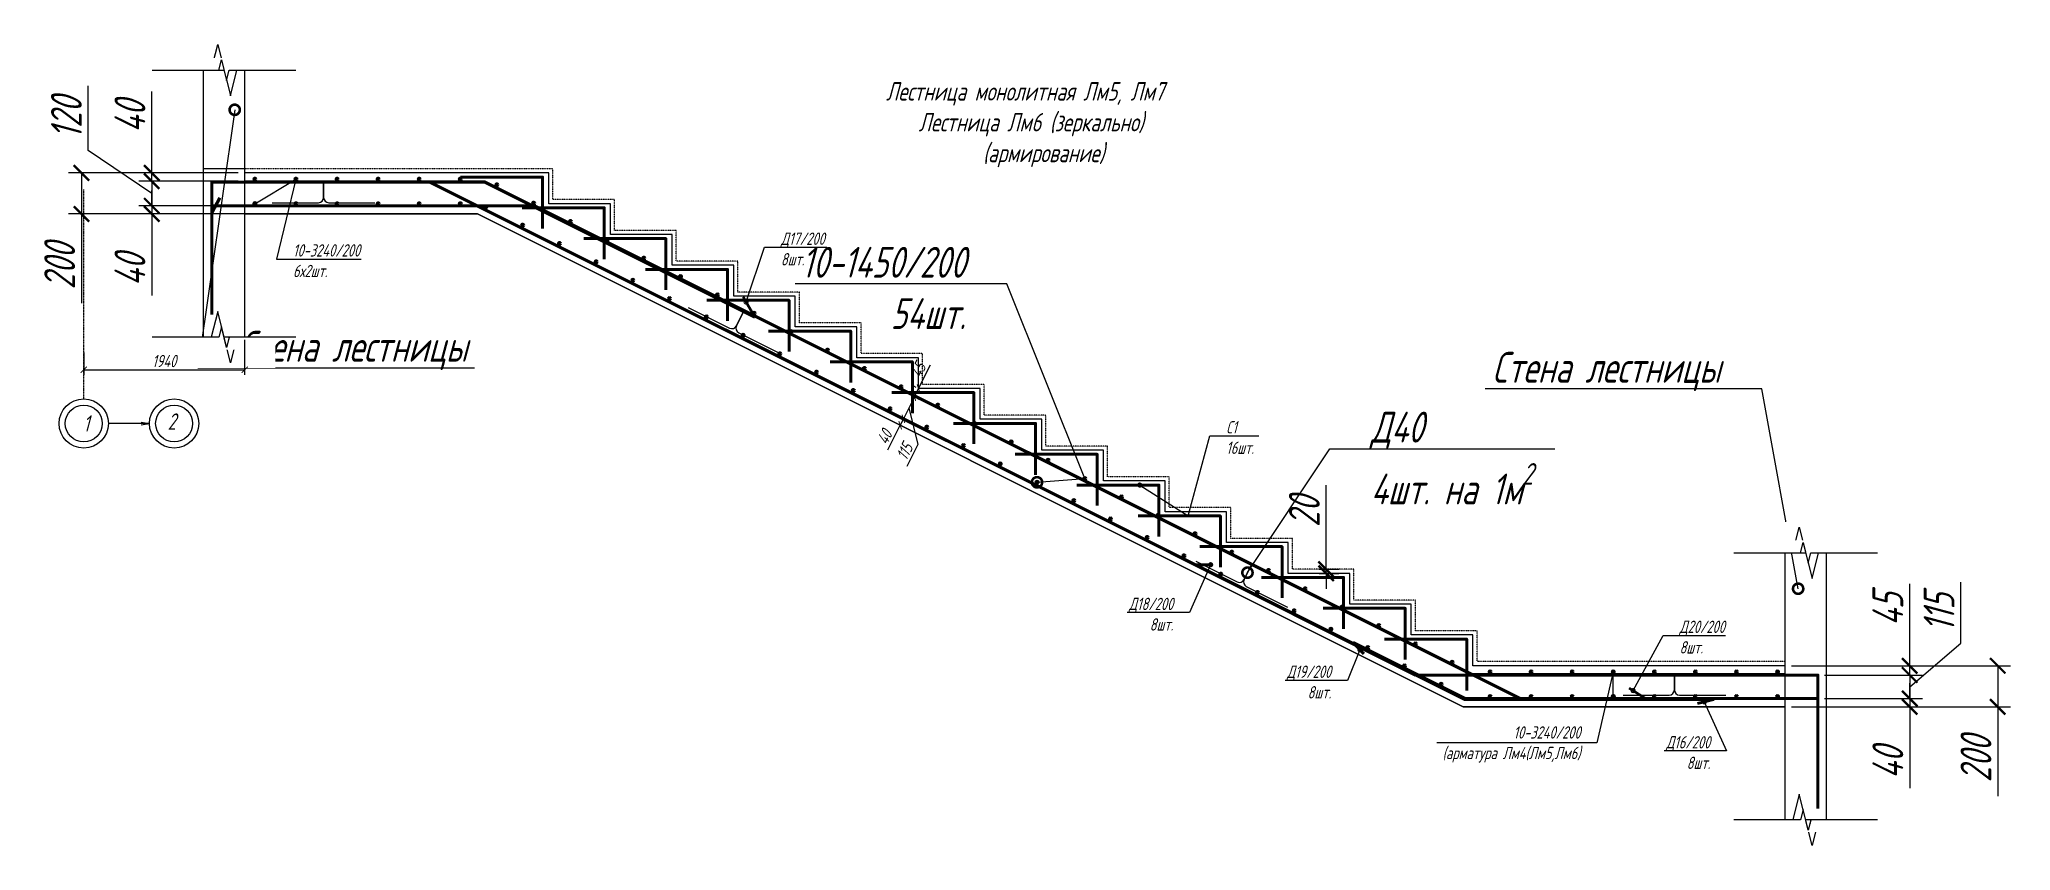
# Model space of a CAD drawing. Header units: millimetres. Extents: x 645 to 249636, y -127504 to 76561.
# Drawn here: x 189495 to 199092, y -22781 to -18831 of the extents above; entities that cross this region are included whole.
import ezdxf
from ezdxf import colors
from ezdxf.entities.mleader import LeaderData, LeaderLine
from ezdxf.math import Vec2, Vec3

# ---------------------------------------------------------------- set-up
doc = ezdxf.new("R2010")
doc.units = ezdxf.units.MM
doc.linetypes.add('JIS_02_1.0', pattern=[2, 1, -1])
doc.linetypes.add('Штрихпунктирная', pattern=[11, 6, -2, 1, -2])
doc.layers.get('Defpoints').update_dxf_attribs({"color": 8})
for name, color, linetype, lineweight in [('Обозначение', 94, 'Continuous', 25), ('Обозначения', 82, 'Continuous', 25), ('Обозначения @ 20', 82, 'Continuous', 25), ('Обозначения @ 50', 82, 'Continuous', 25), ('Основная', 7, 'Continuous', 60)]:
    doc.layers.add(name, color=color, linetype=linetype, lineweight=lineweight)
doc.layers.add('пол', color=7, linetype='JIS_02_1.0')
doc.styles.get("Standard").update_dxf_attribs({"font": 'simplex.shx', "width": 0.7, "oblique": 15, "height": 3})
doc.dimstyles.new('Default', dxfattribs={"dimtxt": 3, "dimasz": 1.5, "dimexe": 1.25, "dimexo": 0.625, "dimtad": 1, "dimdec": 0, "dimtxsty": 'Standard', "dimblk": 'ARCHTICK', "dimcen": 2.5, "dimadec": 0, "dimazin": 0, "dimtfac": 1, "dimtdec": 0, "dimtmove": 0, "dimatfit": 3, "dimfxl": 1, "dimarcsym": 0})

msp = doc.modelspace()

# ---------------------------------------------------------------- texts
at = {"layer": 'Обозначение', "attachment_point": 1}
for s, width, insert, char_height in [('\\pi290.67306;Лестница монолитная Лм5, Лм7\\P\\pi449.54394;Лестница Лм6 (зеркально)\\P\\pi762.69229;(армирование)', 2231.46154, (193326.051, -19038.657), 90), ('1', 270.73167, (189708.226, -20660.572), 80), ('2', 270.73167, (190119.26, -20651.852), 80)]:
    msp.add_mtext_dynamic_manual_height_columns(s, width=width, gutter_width=300, heights=[0], dxfattribs=dict(at, insert=insert, char_height=char_height))

# ---------------------------------------------------------------- blocks, each defined once
blk = doc.blocks.new('_ArchTick')
at = {"color": 0, "linetype": 'ByBlock', "const_width": 0.15}
blk.add_lwpolyline([(-0.5, -0.5), (0.5, 0.5)], dxfattribs=at)
blk = doc.blocks.new('*D232')
at = {"layer": 'Defpoints', "color": 0, "transparency": 16777216}
for p in [(190041.8, -19480.8), (190494.1, -19480.8), (190494.1, -19520.8)]:
    blk.add_point(p, dxfattribs=at)
at = {"layer": 'Обозначение', "color": 0, "lineweight": -2, "transparency": 16777216}
for p, q in [((190041.8, -19480.8), (190041.8, -19084.1)), ((190462.9, -19480.8), (189979.3, -19480.8)), ((190041.8, -19520.8), (190041.8, -19480.8)), ((190462.9, -19520.8), (189979.3, -19520.8)), ((190041.8, -19520.8), (190041.8, -19595.8))]:
    blk.add_line(p, q, dxfattribs=at)
at = {"layer": 'Обозначение', "color": 0, "lineweight": -2, "transparency": 16777216, "xscale": 75, "yscale": 75, "zscale": 75}
for p, rotation in [((190041.8, -19480.8), 270), ((190041.8, -19520.8), 90)]:
    blk.add_blockref('_ArchTick', p, dxfattribs=dict(at, rotation=rotation))
at = {"layer": 'Обозначение', "color": 0, "transparency": 16777216, "insert": (189935.5, -19207.5), "char_height": 150, "attachment_point": 5, "rotation": 90}
blk.add_mtext('40', dxfattribs=at)
blk = doc.blocks.new('*D233')
at = {"layer": 'Defpoints', "color": 0, "transparency": 16777216}
for p in [(190494.1, -19640.8), (190041.8, -19680.8), (190494.1, -19680.8)]:
    blk.add_point(p, dxfattribs=at)
at = {"layer": 'Обозначение', "color": 0, "lineweight": -2, "transparency": 16777216}
for p, q in [((190041.8, -19640.8), (190041.8, -19565.8)), ((190462.9, -19640.8), (189979.3, -19640.8)), ((190041.8, -19640.8), (190041.8, -19680.8)), ((190462.9, -19680.8), (189979.3, -19680.8)), ((190041.8, -19680.8), (190041.8, -20077.4))]:
    blk.add_line(p, q, dxfattribs=at)
at = {"layer": 'Обозначение', "color": 0, "lineweight": -2, "transparency": 16777216, "xscale": 75, "yscale": 75, "zscale": 75}
for p, rotation in [((190041.8, -19640.8), 270), ((190041.8, -19680.8), 90)]:
    blk.add_blockref('_ArchTick', p, dxfattribs=dict(at, rotation=rotation))
at = {"layer": 'Обозначение', "color": 0, "transparency": 16777216, "insert": (189935.5, -19954.1), "char_height": 150, "attachment_point": 5, "rotation": 90}
blk.add_mtext('40', dxfattribs=at)
blk = doc.blocks.new('*D234')
at = {"layer": 'Defpoints', "color": 0, "transparency": 16777216}
for p in [(190494.1, -19520.8), (190041.8, -19640.8), (190494.1, -19640.8)]:
    blk.add_point(p, dxfattribs=at)
at = {"layer": 'Обозначение', "color": 0, "lineweight": -2, "transparency": 16777216}
for p, q in [((189732.5, -19371.4), (189732.5, -19056.4)), ((190041.8, -19580.8), (189732.5, -19371.4)), ((190462.9, -19520.8), (189979.3, -19520.8)), ((190041.8, -19520.8), (190041.8, -19640.8)), ((190462.9, -19640.8), (189979.3, -19640.8))]:
    blk.add_line(p, q, dxfattribs=at)
at = {"layer": 'Обозначение', "color": 0, "lineweight": -2, "transparency": 16777216, "xscale": 75, "yscale": 75, "zscale": 75}
for p, rotation in [((190041.8, -19520.8), 90), ((190041.8, -19640.8), 270)]:
    blk.add_blockref('_ArchTick', p, dxfattribs=dict(at, rotation=rotation))
at = {"layer": 'Обозначение', "color": 0, "transparency": 16777216, "insert": (189626.3, -19213.9), "char_height": 150, "attachment_point": 5, "rotation": 90}
blk.add_mtext('120', dxfattribs=at)
blk = doc.blocks.new('*D235')
at = {"layer": 'Defpoints', "color": 0, "transparency": 16777216}
for p in [(190494.1, -19480.8), (189699.6, -19680.8), (190494.1, -19680.8)]:
    blk.add_point(p, dxfattribs=at)
at = {"layer": 'Обозначение', "color": 0, "lineweight": -2, "transparency": 16777216}
for p, q in [((190462.9, -19480.8), (189637.1, -19480.8)), ((189699.6, -19480.8), (189699.6, -19680.8)), ((190462.9, -19680.8), (189637.1, -19680.8)), ((189699.6, -19680.8), (189699.6, -20115.8))]:
    blk.add_line(p, q, dxfattribs=at)
at = {"layer": 'Обозначение', "color": 0, "lineweight": -2, "transparency": 16777216, "xscale": 75, "yscale": 75, "zscale": 75}
for p, rotation in [((189699.6, -19480.8), 90), ((189699.6, -19680.8), 270)]:
    blk.add_blockref('_ArchTick', p, dxfattribs=dict(at, rotation=rotation))
at = {"layer": 'Обозначение', "color": 0, "transparency": 16777216, "insert": (189593.4, -19935.8), "char_height": 150, "attachment_point": 5, "rotation": 90}
blk.add_mtext('200', dxfattribs=at)
blk = doc.blocks.new('*D236')
at = {"layer": 'Defpoints', "color": 0, "transparency": 16777216}
for p in [(195695.1, -21410.9), (195695.1, -21430.8), (195759.5, -21410.9)]:
    blk.add_point(p, dxfattribs=at)
at = {"layer": 'Обозначение', "color": 0, "lineweight": -2, "transparency": 16777216}
for p, q in [((195759.5, -21410.9), (195759.5, -21000.8)), ((195726.4, -21410.9), (195822, -21410.9)), ((195726.4, -21430.8), (195822, -21430.8)), ((195759.5, -21430.8), (195759.5, -21410.9)), ((195759.5, -21430.8), (195759.5, -21505.8))]:
    blk.add_line(p, q, dxfattribs=at)
at = {"layer": 'Обозначение', "color": 0, "lineweight": -2, "transparency": 16777216, "xscale": 75, "yscale": 75, "zscale": 75}
for p, rotation in [((195759.5, -21410.9), 270), ((195759.5, -21430.8), 90)]:
    blk.add_blockref('_ArchTick', p, dxfattribs=dict(at, rotation=rotation))
at = {"layer": 'Обозначение', "color": 0, "transparency": 16777216, "insert": (195653.3, -21130.8), "char_height": 150, "attachment_point": 5, "rotation": 90}
blk.add_mtext('20', dxfattribs=at)
blk = doc.blocks.new('_DotSmall')
at = {"color": 0, "linetype": 'ByBlock', "const_width": 0.5}
blk.add_lwpolyline([(-0.0625, 0, 1), (0.0625, 0, 1)], format="xyb", close=True, dxfattribs=at)
blk = doc.blocks.new('*U237')
at = {"layer": 'Основная'}
blk.add_circle((30, 10), 5, dxfattribs=at)
blk = doc.blocks.new('*U238')
at = {"layer": 'Основная', "color": 0, "linetype": 'ByBlock', "lineweight": -2, "transparency": 16777216}
for p in [(190514.1, -19520.8), (190714.1, -19520.8), (190914.1, -19520.8), (191114.1, -19520.8), (191314.1, -19520.8), (191514.1, -19520.8), (196527.6, -21920.8), (196727.6, -21920.8), (196927.6, -21920.8), (197127.6, -21920.8), (197327.6, -21920.8), (197527.6, -21920.8), (197727.6, -21920.8), (197927.6, -21920.8)]:
    blk.add_blockref('*U237', p, dxfattribs=at)
at = {"layer": 'Основная', "color": 0, "linetype": 'ByBlock', "lineweight": -2, "transparency": 16777216, "rotation": 333.434948822922}
for p in [(191691, -19533.9), (191869.9, -19623.3), (192048.8, -19712.8), (192227.7, -19802.2), (192406.6, -19891.6), (192585.5, -19981.1), (192764.3, -20070.5), (192943.2, -20160), (193122.1, -20249.4), (193301, -20338.9), (193479.9, -20428.3), (193658.8, -20517.7), (193837.7, -20607.2), (194016.5, -20696.6), (194195.4, -20786.1), (194374.3, -20875.5), (194553.2, -20965), (194732.1, -21054.4), (194911, -21143.8), (195089.9, -21233.3), (195268.7, -21322.7), (195447.6, -21412.2), (195626.5, -21501.6), (195805.4, -21591), (195984.3, -21680.5), (196163.2, -21769.9), (196342.1, -21859.4)]:
    blk.add_blockref('*U237', p, dxfattribs=at)
blk = doc.blocks.new('*U239')
at = {"layer": 'Основная'}
blk.add_circle((30, 10), 5, dxfattribs=at)
blk = doc.blocks.new('*U240')
at = {"layer": 'Основная', "color": 0, "linetype": 'ByBlock', "lineweight": -2, "transparency": 16777216}
for p in [(190514.1, -19640.8), (190714.1, -19640.8), (190914.1, -19640.8), (191114.1, -19640.8), (191314.1, -19640.8), (191514.1, -19640.8), (196527.6, -22040.8), (196727.6, -22040.8), (196927.6, -22040.8), (197127.6, -22040.8), (197327.6, -22040.8), (197527.6, -22040.8), (197727.6, -22040.8), (197927.6, -22040.8)]:
    blk.add_blockref('*U239', p, dxfattribs=at)
at = {"layer": 'Основная', "color": 0, "linetype": 'ByBlock', "lineweight": -2, "transparency": 16777216, "rotation": 333.434948822922}
for p in [(191637.4, -19641.2), (191816.3, -19730.6), (191995.1, -19820.1), (192174, -19909.5), (192352.9, -19999), (192531.8, -20088.4), (192710.7, -20177.9), (192889.6, -20267.3), (193068.4, -20356.7), (193247.3, -20446.2), (193426.2, -20535.6), (193605.1, -20625.1), (193784, -20714.5), (193962.9, -20804), (194141.8, -20893.4), (194320.6, -20982.8), (194499.5, -21072.3), (194678.4, -21161.7), (194857.3, -21251.2), (195036.2, -21340.6), (195215.1, -21430.1), (195394, -21519.5), (195572.8, -21608.9), (195751.7, -21698.4), (195930.6, -21787.8), (196109.5, -21877.3), (196288.4, -21966.7)]:
    blk.add_blockref('*U239', p, dxfattribs=at)
blk = doc.blocks.new('*U345')
at = {"color": 0, "linetype": 'ByBlock', "lineweight": -2}
for points in [[(0, 5), (-3, 5), (-3, 1.25), (0, 1.25)], [(0, -5), (-3, -5), (-3, -1.25), (0, -1.25)]]:
    blk.add_wipeout(points, dxfattribs=at)
blk.add_wipeout([(-3, -1.25), (0, -1.25), (-2.5, -0.62), (2.5, 0.62), (0, 1.25), (-3, 1.25)], dxfattribs=at)
at = {"color": 0, "linetype": 'ByBlock', "lineweight": -2, "ltscale": 100}
for points in [[(0, 1.25), (0, 5), (0, 7)], [(0, -1.25), (-2.5, -0.62), (2.5, 0.62), (0, 1.25)], [(0, -7), (0, -5), (0, -1.25)]]:
    blk.add_lwpolyline(points, dxfattribs=at)
blk = doc.blocks.new('*U1182')
at = {"layer": 'Обозначения @ 50', "ltscale": 100, "xscale": 50.00000000000002, "yscale": 50.00000000000002, "zscale": 50.00000000000002, "rotation": 270.0000000000001}
blk.add_blockref('*U345', (198094.1, -21330.8), dxfattribs=at)
at = {"layer": 'Обозначения @ 20', "ltscale": 100, "xscale": 20.00000000000001, "yscale": 20.00000000000001, "zscale": 20.00000000000001, "rotation": 270.0000000000001}
blk.add_blockref('*U345', (198094.1, -21330.8), dxfattribs=at)
blk = doc.blocks.new('*U347')
at = {"color": 0, "linetype": 'ByBlock', "lineweight": -2}
for points in [[(0, 5), (-3, 5), (-3, 1.25), (0, 1.25)], [(0, -5), (-3, -5), (-3, -1.25), (0, -1.25)]]:
    blk.add_wipeout(points, dxfattribs=at)
blk.add_wipeout([(-3, -1.25), (0, -1.25), (-2.5, -0.62), (2.5, 0.62), (0, 1.25), (-3, 1.25)], dxfattribs=at)
at = {"color": 0, "linetype": 'ByBlock', "lineweight": -2, "ltscale": 100}
for points in [[(0, 1.25), (0, 5), (0, 7)], [(0, -1.25), (-2.5, -0.62), (2.5, 0.62), (0, 1.25)], [(0, -7), (0, -5), (0, -1.25)]]:
    blk.add_lwpolyline(points, dxfattribs=at)
blk = doc.blocks.new('*U1183')
at = {"layer": 'Обозначения @ 50', "ltscale": 100, "xscale": 50.00000000000002, "yscale": 50.00000000000002, "zscale": 50.00000000000002, "rotation": 90.00000000000007}
blk.add_blockref('*U347', (198094.1, -22630.8), dxfattribs=at)
at = {"layer": 'Обозначения @ 20', "ltscale": 100, "xscale": 20.00000000000001, "yscale": 20.00000000000001, "zscale": 20.00000000000001, "rotation": 90.00000000000007}
blk.add_blockref('*U347', (198094.1, -22630.8), dxfattribs=at)
blk = doc.blocks.new('*U1184')
at = {"layer": 'Обозначения @ 50', "ltscale": 100, "xscale": 50.00000000000002, "yscale": 50.00000000000002, "zscale": 50.00000000000002, "rotation": 270.0000000000001}
blk.add_blockref('*U345', (190394.1, -18980.8), dxfattribs=at)
at = {"layer": 'Обозначения @ 20', "ltscale": 100, "xscale": 20.00000000000001, "yscale": 20.00000000000001, "zscale": 20.00000000000001, "rotation": 270.0000000000001}
blk.add_blockref('*U345', (190394.1, -18980.8), dxfattribs=at)
blk = doc.blocks.new('*U1185')
at = {"layer": 'Обозначения @ 50', "ltscale": 100, "xscale": 50.00000000000002, "yscale": 50.00000000000002, "zscale": 50.00000000000002, "rotation": 90.00000000000007}
blk.add_blockref('*U347', (190394.1, -20280.8), dxfattribs=at)
at = {"layer": 'Обозначения @ 20', "ltscale": 100, "xscale": 20.00000000000001, "yscale": 20.00000000000001, "zscale": 20.00000000000001, "rotation": 90.00000000000007}
blk.add_blockref('*U347', (190394.1, -20280.8), dxfattribs=at)
blk = doc.blocks.new('*D759')
at = {"layer": 'Defpoints', "color": 0, "transparency": 16777216}
for p in [(197994.1, -21880.8), (198600.6, -21880.8), (198154.1, -21925.8)]:
    blk.add_point(p, dxfattribs=at)
at = {"layer": 'Обозначение', "color": 0, "lineweight": -2, "transparency": 16777216}
for p, q in [((198600.6, -21880.8), (198600.6, -21481.5)), ((198025.4, -21880.8), (198663.1, -21880.8)), ((198600.6, -21925.8), (198600.6, -21880.8)), ((198185.4, -21925.8), (198663.1, -21925.8)), ((198600.6, -21925.8), (198600.6, -22000.8))]:
    blk.add_line(p, q, dxfattribs=at)
at = {"layer": 'Обозначение', "color": 0, "lineweight": -2, "transparency": 16777216, "xscale": 75, "yscale": 75, "zscale": 75}
for p, rotation in [((198600.6, -21880.8), 270), ((198600.6, -21925.8), 90)]:
    blk.add_blockref('_ArchTick', p, dxfattribs=dict(at, rotation=rotation))
at = {"layer": 'Обозначение', "color": 0, "transparency": 16777216, "insert": (198494.3, -21606.1), "char_height": 150, "attachment_point": 5, "rotation": 90}
blk.add_mtext('45', dxfattribs=at)
blk = doc.blocks.new('*D761')
at = {"layer": 'Defpoints', "color": 0, "transparency": 16777216}
for p in [(198154.1, -21925.8), (198154.1, -22040.8), (198600.6, -22040.8)]:
    blk.add_point(p, dxfattribs=at)
at = {"layer": 'Обозначение', "color": 0, "lineweight": -2, "transparency": 16777216}
for p, q in [((198849.7, -21771.4), (198849.7, -21473.7)), ((198600.6, -21983.3), (198849.7, -21771.4)), ((198185.4, -21925.8), (198663.1, -21925.8)), ((198600.6, -21925.8), (198600.6, -22040.8)), ((198185.4, -22040.8), (198663.1, -22040.8))]:
    blk.add_line(p, q, dxfattribs=at)
at = {"layer": 'Обозначение', "color": 0, "lineweight": -2, "transparency": 16777216, "xscale": 75, "yscale": 75, "zscale": 75}
for p, rotation in [((198600.6, -21925.8), 90), ((198600.6, -22040.8), 270)]:
    blk.add_blockref('_ArchTick', p, dxfattribs=dict(at, rotation=rotation))
at = {"layer": 'Обозначение', "color": 0, "transparency": 16777216, "insert": (198743.5, -21622.6), "char_height": 150, "attachment_point": 5, "rotation": 90}
blk.add_mtext('115', dxfattribs=at)
blk = doc.blocks.new('*D763')
at = {"layer": 'Defpoints', "color": 0, "transparency": 16777216}
for p in [(198154.1, -22040.8), (197994.1, -22080.8), (198600.6, -22080.8)]:
    blk.add_point(p, dxfattribs=at)
at = {"layer": 'Обозначение', "color": 0, "lineweight": -2, "transparency": 16777216}
for p, q in [((198600.6, -22040.8), (198600.6, -21965.8)), ((198185.4, -22040.8), (198663.1, -22040.8)), ((198600.6, -22040.8), (198600.6, -22080.8)), ((198025.4, -22080.8), (198663.1, -22080.8)), ((198600.6, -22080.8), (198600.6, -22477.4))]:
    blk.add_line(p, q, dxfattribs=at)
at = {"layer": 'Обозначение', "color": 0, "lineweight": -2, "transparency": 16777216, "xscale": 75, "yscale": 75, "zscale": 75}
for p, rotation in [((198600.6, -22040.8), 270), ((198600.6, -22080.8), 90)]:
    blk.add_blockref('_ArchTick', p, dxfattribs=dict(at, rotation=rotation))
at = {"layer": 'Обозначение', "color": 0, "transparency": 16777216, "insert": (198494.3, -22354.1), "char_height": 150, "attachment_point": 5, "rotation": 90}
blk.add_mtext('40', dxfattribs=at)
blk = doc.blocks.new('*D765')
at = {"layer": 'Defpoints', "color": 0, "transparency": 16777216}
for p in [(197994.1, -21880.8), (197994.1, -22080.8), (199029.3, -22080.8)]:
    blk.add_point(p, dxfattribs=at)
at = {"layer": 'Обозначение', "color": 0, "lineweight": -2, "transparency": 16777216}
for p, q in [((198025.4, -21880.8), (199091.8, -21880.8)), ((199029.3, -21880.8), (199029.3, -22080.8)), ((198025.4, -22080.8), (199091.8, -22080.8)), ((199029.3, -22080.8), (199029.3, -22515.8))]:
    blk.add_line(p, q, dxfattribs=at)
at = {"layer": 'Обозначение', "color": 0, "lineweight": -2, "transparency": 16777216, "xscale": 75, "yscale": 75, "zscale": 75}
for p, rotation in [((199029.3, -21880.8), 90), ((199029.3, -22080.8), 270)]:
    blk.add_blockref('_ArchTick', p, dxfattribs=dict(at, rotation=rotation))
at = {"layer": 'Обозначение', "color": 0, "transparency": 16777216, "insert": (198923.1, -22335.8), "char_height": 150, "attachment_point": 5, "rotation": 90}
blk.add_mtext('200', dxfattribs=at)
blk = doc.blocks.new('_Open')
at = {"color": 0, "linetype": 'ByBlock', "lineweight": -2}
for p, q in [((-1, 0.17), (0, 0)), ((-1, -0.17), (0, 0)), ((0, 0), (-1, 0))]:
    blk.add_line(p, q, dxfattribs=at)
blk = doc.blocks.new('*D1078')
at = {"layer": 'Defpoints', "color": 0, "transparency": 16777216}
for p in [(189710.8, -20342.5), (190494.1, -20280.8), (190494.1, -20439.4)]:
    blk.add_point(p, dxfattribs=at)
at = {"layer": 'Обозначение', "color": 0, "lineweight": -2, "transparency": 16777216}
for p, q in [((190494.1, -20293.3), (190494.1, -20464.4)), ((189710.8, -20355), (189710.8, -20464.4)), ((189710.8, -20439.4), (190494.1, -20439.4))]:
    blk.add_line(p, q, dxfattribs=at)
at = {"layer": 'Обозначение', "color": 0, "lineweight": -2, "transparency": 16777216, "xscale": 30, "yscale": 30, "zscale": 30, "rotation": 180}
blk.add_blockref('_ArchTick', (189710.8, -20439.4), dxfattribs=at)
at = {"layer": 'Обозначение', "color": 0, "lineweight": -2, "transparency": 16777216, "xscale": 30, "yscale": 30, "zscale": 30}
blk.add_blockref('_ArchTick', (190494.1, -20439.4), dxfattribs=at)
at = {"layer": 'Обозначение', "color": 0, "transparency": 16777216, "insert": (190102.4, -20396.9), "char_height": 60, "attachment_point": 5}
blk.add_mtext('1940', dxfattribs=at)
blk = doc.blocks.new('*D1127')
at = {"layer": 'Defpoints', "color": 0, "transparency": 16777216}
for p in [(193775, -20530.8), (193754.9, -20571), (193754.9, -20571)]:
    blk.add_point(p, dxfattribs=at)
at = {"layer": 'Обозначение', "color": 0, "lineweight": -2, "transparency": 16777216}
for p, q in [((193775, -20530.8), (193833.1, -20414.8)), ((193763.9, -20525.2), (193752.7, -20519.6)), ((193754.9, -20571), (193775, -20530.8)), ((193766.1, -20576.6), (193777.3, -20582.2))]:
    blk.add_line(p, q, dxfattribs=at)
at = {"layer": 'Обозначение', "color": 0, "lineweight": -2, "transparency": 16777216, "xscale": 30, "yscale": 30, "zscale": 30}
for p, rotation in [((193775, -20530.8), 63.4349488229095), ((193754.9, -20571), 243.4349488229095)]:
    blk.add_blockref('_ArchTick', p, dxfattribs=dict(at, rotation=rotation))
at = {"layer": 'Обозначение', "color": 0, "transparency": 16777216, "insert": (193772.7, -20440.3), "char_height": 60, "attachment_point": 5, "rotation": 63.43495}
blk.add_mtext('45', dxfattribs=at)
blk = doc.blocks.new('*D1128')
at = {"layer": 'Defpoints', "color": 0, "transparency": 16777216}
for p in [(193754.9, -20571), (193701.3, -20678.4), (193701.3, -20678.4)]:
    blk.add_point(p, dxfattribs=at)
at = {"layer": 'Обозначение', "color": 0, "lineweight": -2, "transparency": 16777216}
for p, q in [((193754.9, -20571), (193701.3, -20678.4)), ((193728.1, -20624.7), (193771.7, -20803.7)), ((193743.7, -20565.4), (193732.6, -20559.9)), ((193690.1, -20672.8), (193678.9, -20667.2)), ((193771.7, -20803.7), (193718.5, -20910.2))]:
    blk.add_line(p, q, dxfattribs=at)
at = {"layer": 'Обозначение', "color": 0, "lineweight": -2, "transparency": 16777216, "xscale": 30, "yscale": 30, "zscale": 30}
for p, rotation in [((193754.9, -20571), 63.43494882292197), ((193701.3, -20678.4), 243.434948822922)]:
    blk.add_blockref('_ArchTick', p, dxfattribs=dict(at, rotation=rotation))
at = {"layer": 'Обозначение', "color": 0, "transparency": 16777216, "insert": (193707.1, -20837.9), "char_height": 60, "attachment_point": 5, "rotation": 63.43495}
blk.add_mtext('115', dxfattribs=at)
blk = doc.blocks.new('*D1129')
at = {"layer": 'Defpoints', "color": 0, "transparency": 16777216}
for p in [(193685.6, -20709.7), (193685.6, -20709.7), (193701.3, -20678.4)]:
    blk.add_point(p, dxfattribs=at)
at = {"layer": 'Обозначение', "color": 0, "lineweight": -2, "transparency": 16777216}
for p, q in [((193625.4, -20830), (193685.6, -20709.7)), ((193674.4, -20704.1), (193663.2, -20698.5)), ((193690.1, -20672.8), (193678.9, -20667.2)), ((193701.3, -20678.4), (193685.6, -20709.7))]:
    blk.add_line(p, q, dxfattribs=at)
at = {"layer": 'Обозначение', "color": 0, "lineweight": -2, "transparency": 16777216, "xscale": 30, "yscale": 30, "zscale": 30}
for p, rotation in [((193685.6, -20709.7), 243.434948822922), ((193701.3, -20678.4), 63.43494882292197)]:
    blk.add_blockref('_ArchTick', p, dxfattribs=dict(at, rotation=rotation))
at = {"layer": 'Обозначение', "color": 0, "transparency": 16777216, "insert": (193609.5, -20766.9), "char_height": 60, "attachment_point": 5, "rotation": 63.43495}
blk.add_mtext('40', dxfattribs=at)

# ---------------------------------------------------------------- dimensions: what is measured, and where the dimension line sits
at = {"layer": 'Обозначение'}
dim = msp.add_linear_dim(base=(190041.769, -19640.783), p1=(190494.12, -19520.783), p2=(190494.12, -19640.783), angle=90, dimstyle='Default', override={"dimtmove": 1}, dxfattribs=at)
dim.commit()
dim.dimension.update_dxf_attribs({"geometry": '*D234', "text_midpoint": (189732.542, -19340.189), "dimtype": 160})
for base, p1, p2, picture, middle in [((190041.769, -19480.783), (190494.12, -19520.783), (190494.12, -19480.783), '*D232', (189935.519, -19207.464)), ((189699.635, -19680.783), (190494.12, -19480.783), (190494.12, -19680.783), '*D235', (189593.385, -19935.801)), ((190041.769, -19680.783), (190494.12, -19640.783), (190494.12, -19680.783), '*D233', (189935.519, -19954.103)), ((195759.515, -21410.852), (195695.113, -21430.783), (195695.113, -21410.852), '*D236', (195653.265, -21130.834))]:
    dim = msp.add_linear_dim(base=base, p1=p1, p2=p2, angle=90, dimstyle='Default', dxfattribs=at)
    dim.commit()
    dim.dimension.update_dxf_attribs({"geometry": picture, "text_midpoint": middle})
dim = msp.add_aligned_dim(p1=(193775.046, -20530.783), p2=(193754.921, -20571.032), distance=0, dimstyle='Default', override={"dimjust": 1}, dxfattribs=at)
dim.commit()
dim.dimension.update_dxf_attribs({"geometry": '*D1127', "text_midpoint": (193772.747, -20440.349)})
dim = msp.add_linear_dim(base=(193701.256, -20678.364), p1=(193754.921, -20571.032), p2=(193701.256, -20678.364), angle=63.4349488, text='115', dimstyle='Default', override={"dimtmove": 1}, dxfattribs=at)
dim.commit()
dim.dimension.update_dxf_attribs({"geometry": '*D1128', "text_midpoint": (193766.143, -20814.861), "dimtype": 160})
dim = msp.add_linear_dim(base=(193685.603, -20709.669), p1=(193701.256, -20678.364), p2=(193685.603, -20709.669), angle=63.4349488, text='40', dimstyle='Default', dxfattribs=at)
dim.commit()
dim.dimension.update_dxf_attribs({"geometry": '*D1129', "text_midpoint": (193604.937, -20764.616), "dimtype": 160})

# ---------------------------------------------------------------- linework, layer by layer
at = {"layer": 'Defpoints'}
for p, q in [((191664.864, -19520.783), (190494.12, -19520.783)), ((196435.355, -22045.783), (191395.355, -19525.783)), ((196704.864, -22040.783), (191664.864, -19520.783)), ((191636.536, -19640.783), (190494.12, -19640.783)), ((191635.355, -19645.783), (190494.12, -19645.783)), ((196436.536, -22040.783), (191636.536, -19640.783)), ((197994.116, -21920.783), (196464.864, -21920.783)), ((197994.116, -22045.783), (196435.355, -22045.783)), ((197994.116, -22040.783), (196436.536, -22040.783))]:
    msp.add_line(p, q, dxfattribs=at)
for points in [[(198154.116, -21925.783), (196463.683, -21925.783), (191663.683, -19525.783), (190334.12, -19525.783)], [(197994.116, -22080.783), (196427.093, -22080.783), (191627.093, -19680.783), (190494.12, -19680.783)]]:
    msp.add_lwpolyline(points, dxfattribs=at)
at = {"layer": 'Обозначение'}
msp.add_line((190494.12, -19460.783), (190294.12, -19460.783), dxfattribs=at)
at = {"layer": 'Обозначение', "linetype": 'Штрихпунктирная', "ltscale": 0.5}
msp.add_line((189710.779, -20581.017), (189710.779, -19561.26), dxfattribs=at)
at = {"layer": 'Обозначение'}
for points in [[(190294.12, -18980.783), (190494.12, -18980.783), (190494.12, -20280.783), (190294.12, -20280.783)], [(197994.116, -21330.783), (198194.116, -21330.783), (198194.116, -22630.783), (197994.116, -22630.783)]]:
    msp.add_lwpolyline(points, close=True, dxfattribs=at)
at = {"layer": 'Обозначение', "color": 140, "ltscale": 5}
msp.add_lwpolyline([(196474.306, -21880.783), (196474.306, -21730.783), (196174.306, -21730.783), (196174.306, -21580.783), (195874.306, -21580.783), (195874.306, -21430.783), (195575.046, -21430.783), (195575.046, -21280.783), (195275.046, -21280.783), (195275.046, -21130.783), (194975.046, -21130.783), (194975.046, -20980.783), (194675.046, -20980.783), (194675.046, -20830.783), (194375.046, -20830.783), (194375.046, -20680.783), (194075.046, -20680.783), (194075.046, -20530.783), (193775.046, -20530.783), (193775.046, -20380.783), (193475.046, -20380.783), (193475.046, -20230.783), (193175.046, -20230.783), (193175.046, -20080.783), (192875.046, -20080.783), (192875.046, -19930.783), (192575.046, -19930.783), (192575.046, -19780.783), (192275.046, -19780.783), (192275.046, -19630.783), (191975.046, -19630.783), (191975.046, -19480.783), (190494.12, -19480.783), (190494.12, -19680.783), (191627.093, -19680.783), (196427.093, -22080.783), (197994.116, -22080.783), (197994.116, -21880.783), (196474.306, -21880.783)], dxfattribs=at)
at = {"layer": 'Обозначение'}
msp.add_lwpolyline([(190494.12, -19680.783), (190294.12, -19680.783)], dxfattribs=at)
for centre, radius in [((189710.779, -20701.017), 120), ((189710.779, -20701.017), 90), ((190150.779, -20701.017), 120), ((190150.779, -20701.017), 90)]:
    msp.add_circle(centre, radius, dxfattribs=at)
at = {"layer": 'Основная', "lineweight": 30}
for points in [[(190628.502, -19625.811), (190853.502, -19625.811, 0.41421356), (190878.502, -19600.811), (190878.502, -19525.811), (190878.502, -19600.811, 0.41421356), (190903.502, -19625.811), (191128.502, -19625.811)], [(192653.563, -20135.822), (192854.809, -20236.445, 0.41421356), (192888.35, -20225.264), (192921.891, -20158.182), (192888.35, -20225.264, 0.41421356), (192899.531, -20258.805), (193100.777, -20359.428)], [(195124.982, -21371.531), (195326.228, -21472.154, 0.41421356), (195359.769, -21460.974), (195393.31, -21393.892), (195359.769, -21460.974, 0.41421356), (195370.949, -21494.515), (195572.195, -21595.138)], [(197205.056, -22023.748), (197430.056, -22023.748, 0.41421356), (197455.056, -21998.748), (197455.056, -21923.748), (197455.056, -21998.748, 0.41421356), (197480.056, -22023.748), (197705.056, -22023.748)]]:
    msp.add_lwpolyline(points, format="xyb", dxfattribs=at)
at = {"layer": 'Основная'}
for points in [[(191545.046, -19500.783), (191945.046, -19500.783), (191945.046, -19750.783)], [(191845.046, -19650.783), (192245.046, -19650.783), (192245.046, -19900.783)], [(192145.046, -19800.783), (192545.046, -19800.783), (192545.046, -20050.783)], [(192445.046, -19950.783), (192845.046, -19950.783), (192845.046, -20200.783)], [(192745.046, -20100.783), (193145.046, -20100.783), (193145.046, -20350.783)], [(193045.046, -20250.783), (193445.046, -20250.783), (193445.046, -20500.783)], [(193345.046, -20400.783), (193745.046, -20400.783), (193745.046, -20650.783)], [(193645.046, -20550.783), (194045.046, -20550.783), (194045.046, -20800.783)], [(193945.046, -20700.783), (194345.046, -20700.783), (194345.046, -20950.783)], [(194245.046, -20850.783), (194645.046, -20850.783), (194645.046, -21100.783)], [(194545.046, -21000.783), (194945.046, -21000.783), (194945.046, -21250.783)], [(194845.046, -21150.783), (195245.046, -21150.783), (195245.046, -21400.783)], [(195145.046, -21300.783), (195545.046, -21300.783), (195545.046, -21550.783)], [(195444.306, -21450.783), (195844.306, -21450.783), (195844.306, -21700.783)], [(195744.306, -21600.783), (196144.306, -21600.783), (196144.306, -21850.783)], [(196044.306, -21750.783), (196444.306, -21750.783), (196444.306, -22000.783)]]:
    msp.add_lwpolyline(points, dxfattribs=at)
at = {"layer": 'Основная', "color": 2}
for points in [[(192920.457, -20084.013), (192978.491, -20183.187)], [(195207.764, -21388.694), (195122.268, -21388.694)]]:
    msp.add_lwpolyline(points, dxfattribs=at)
at = {"layer": 'Основная', "color": 4}
for points in [[(198154.116, -21925.783), (198154.116, -22040.783), (196436.536, -22040.783), (195890.935, -21767.983)], [(195890.935, -21767.983), (195942.63, -21822.63)], [(197314.864, -22040.783), (197235.258, -21989.755)]]:
    msp.add_lwpolyline(points, dxfattribs=at)
at = {"layer": 'пол'}
msp.add_lwpolyline([(197995.047, -21860.782), (196494.307, -21860.782), (196494.307, -21710.852), (196194.307, -21710.852), (196194.307, -21560.852), (195894.307, -21560.852), (195894.307, -21410.852), (195595.047, -21410.852), (195595.047, -21260.852), (195295.047, -21260.852), (195295.047, -21110.852), (194995.047, -21110.852), (194995.047, -20960.852), (194695.047, -20960.852), (194695.047, -20810.852), (194395.047, -20810.852), (194395.047, -20660.852), (194095.047, -20660.852), (194095.047, -20510.852), (193795.047, -20510.852), (193795.047, -20360.852), (193495.047, -20360.852), (193495.047, -20210.852), (193195.047, -20210.852), (193195.047, -20060.852), (192895.047, -20060.852), (192895.047, -19910.852), (192595.047, -19910.852), (192595.047, -19760.852), (192295.047, -19760.852), (192295.047, -19610.852), (191994.12, -19610.852), (191994.046, -19460.852), (190494.12, -19460.852)], dxfattribs=at)

# ---------------------------------------------------------------- block references
at = {"layer": 'Основная'}
for name in ['*U238', '*U240']:
    msp.add_blockref(name, (0, 0), dxfattribs=at)

msp.set_redraw_order([(e.dxf.handle, doc.entitydb.next_handle()) for e in msp.query("TEXT MTEXT ATTDEF DIMENSION ARC_DIMENSION")])  # texts and dimensions are drawn at this point

# ---------------------------------------------------------------- leaders
at = {"layer": 'Defpoints'}
ml = msp.add_multileader_mtext('Standard', dxfattribs=at)
ml.set_content('10-3240/200^J(арматура Лм4(Лм5,Лм6)', color=256)
ml.set_leader_properties()
ml.set_arrow_properties(name='DOTSMALL')
ml.build(insert=Vec2(0, 0))
ml.multileader.update_dxf_attribs({"text_left_attachment_type": 6, "text_right_attachment_type": 6, "dogleg_length": 2, "arrow_head_size": 40, "scale": 20})
ctx = ml.context
ctx.base_point, ctx.scale, ctx.char_height, ctx.arrow_head_size, ctx.landing_gap_size, ctx.plane_origin = Vec3(196133.316, -22255.534), 20, 60, 40, 40, Vec3(197157.557, -22030.783)
ctx.left_attachment, ctx.right_attachment, ctx.text_align_type = 6, 6, 2
notes = []
notes.append((ctx, [(0, (1, 1, 0), (197078.034, -22255.534), (-1, 0), 40, [(1, [(197157.557, -22030.783), (197157.557, -21910.783)], 0, [])])]))
ctx.mtext.insert, ctx.mtext.alignment, ctx.mtext.flow_direction = Vec3(196998.034, -22175.534), 3, 5
at = {"layer": 'Обозначение'}
ml = msp.add_multileader_mtext('Standard', dxfattribs=at)
ml.set_content('Стена лестницы', color=256)
ml.set_leader_properties()
ml.set_arrow_properties(name='DOTSMALL')
ml.build(insert=Vec2(0, 0))
ml.multileader.update_dxf_attribs({"text_left_attachment_type": 6, "text_right_attachment_type": 6, "dogleg_length": 2, "arrow_head_size": 100, "scale": 50})
ctx = ml.context
ctx.base_point, ctx.scale, ctx.char_height, ctx.arrow_head_size, ctx.landing_gap_size, ctx.plane_origin = Vec3(190366.602, -20430.181), 50, 150, 100, 100, Vec3(190444.68, -19089.856)
ctx.left_attachment, ctx.right_attachment = 6, 6
notes.append((ctx, [(0, (1, 1, 0), (190266.602, -20430.181), (1, 0), 100, [(0, [(190445.647, -19173.458)], 0, [])])]))
ctx.mtext.insert, ctx.mtext.flow_direction = Vec3(190466.602, -20250.181), 5
ml = msp.add_multileader_mtext('Standard', dxfattribs=at)
ml.set_content('10-3240/200^J6х2шт.', color=256)
ml.set_leader_properties()
ml.set_arrow_properties(name='DOTSMALL')
ml.build(insert=Vec2(0, 0))
ml.multileader.update_dxf_attribs({"text_left_attachment_type": 6, "text_right_attachment_type": 6, "dogleg_length": 2, "arrow_head_size": 40, "scale": 20})
ctx = ml.context
ctx.base_point, ctx.scale, ctx.char_height, ctx.arrow_head_size, ctx.landing_gap_size, ctx.plane_origin = Vec3(190689.574, -19900.205), 20, 60, 40, 40, Vec3(190544.12, -19630.783)
ctx.left_attachment, ctx.right_attachment = 6, 6
notes.append((ctx, [(0, (1, 1, 0), (190649.574, -19900.205), (1, 0), 40, [(1, [(190544.12, -19630.783), (190744.12, -19510.783)], 0, [])])]))
ctx.mtext.insert, ctx.mtext.flow_direction = Vec3(190729.574, -19828.205), 5
ml = msp.add_multileader_mtext('Standard', dxfattribs=at)
ml.set_content('10-1450/200^J54шт.', color=256)
ml.set_leader_properties()
ml.set_arrow_properties(name='DOTSMALL')
ml.build(insert=Vec2(0, 0))
ml.multileader.update_dxf_attribs({"text_left_attachment_type": 6, "text_right_attachment_type": 6, "dogleg_length": 2, "arrow_head_size": 100, "scale": 50})
ctx = ml.context
ctx.base_point, ctx.scale, ctx.char_height, ctx.arrow_head_size, ctx.landing_gap_size, ctx.plane_origin = Vec3(192831.794, -20020.938), 50, 150, 100, 100, Vec3(194351.952, -20987.311)
ctx.left_attachment, ctx.right_attachment, ctx.text_align_type = 6, 6, 2
notes.append((ctx, [(0, (1, 1, 0), (194204.331, -20020.938), (-1, 0), 100, [(1, [(194351.952, -20987.311), (194584.503, -20969.422)], 0, [])])]))
ctx.mtext.insert, ctx.mtext.alignment, ctx.mtext.flow_direction = Vec3(194004.331, -19840.938), 3, 5
ml = msp.add_multileader_mtext('Standard', dxfattribs=at)
ml.set_content('Д17/200\\P8шт.', color=256)
ml.set_leader_properties()
ml.set_arrow_properties(name='DOTSMALL')
ml.build(insert=Vec2(0, 0))
ml.multileader.update_dxf_attribs({"text_left_attachment_type": 6, "text_right_attachment_type": 6, "dogleg_length": 2, "arrow_head_size": 40, "scale": 20})
ctx = ml.context
ctx.base_point, ctx.scale, ctx.char_height, ctx.arrow_head_size, ctx.landing_gap_size, ctx.plane_origin = Vec3(193064.882, -19843.222), 20, 60, 40, 40, Vec3(192935.335, -20109.437)
ctx.left_attachment, ctx.right_attachment = 6, 6
notes.append((ctx, [(0, (1, 1, 0), (193024.882, -19843.222), (1, 0), 40, [(0, [(192935.335, -20109.437)], 0, [])])]))
ctx.mtext.insert, ctx.mtext.flow_direction = Vec3(193104.882, -19771.222), 5
ml = msp.add_multileader_mtext('Standard', dxfattribs=at)
ml.set_content('Стена лестницы', color=256)
ml.set_leader_properties()
ml.set_arrow_properties(name='DOTSMALL')
ml.build(insert=Vec2(0, 0))
ml.multileader.update_dxf_attribs({"text_left_attachment_type": 6, "text_right_attachment_type": 6, "dogleg_length": 2, "arrow_head_size": 100, "scale": 50})
ctx = ml.context
ctx.base_point, ctx.scale, ctx.char_height, ctx.arrow_head_size, ctx.landing_gap_size, ctx.plane_origin = Vec3(196192.876, -20532.55), 50, 150, 100, 100, Vec3(198103.542, -21409.798)
ctx.left_attachment, ctx.right_attachment, ctx.text_align_type = 6, 6, 2
notes.append((ctx, [(0, (1, 1, 0), (197880.102, -20532.55), (-1, 0), 100, [(0, [(198057.54, -21505.545)], 0, [])])]))
ctx.mtext.insert, ctx.mtext.alignment, ctx.mtext.flow_direction = Vec3(197680.102, -20352.55), 3, 5
ml = msp.add_multileader_mtext('Standard', dxfattribs=at)
ml.set_content('', color=256)
ml.set_leader_properties()
ml.set_arrow_properties(name='OPEN')
ml.build(insert=Vec2(0, 0))
ml.multileader.update_dxf_attribs({"text_left_attachment_type": 6, "text_right_attachment_type": 6, "dogleg_length": 2, "arrow_head_size": 40, "scale": 100})
ctx = ml.context
ctx.base_point, ctx.scale, ctx.char_height, ctx.arrow_head_size, ctx.landing_gap_size, ctx.plane_origin = Vec3(189789.537, -20701.017), 100, 60, 40, 40, Vec3(190030.779, -20701.017)
ctx.left_attachment, ctx.right_attachment, ctx.text_align_type = 6, 6, 2
notes.append((ctx, [(0, (1, 1, 0), (189898.106, -20701.017), (-1, 0), 28.57, [(0, [(190030.779, -20701.017)], 0, [])])]))
ctx.mtext.insert, ctx.mtext.alignment, ctx.mtext.flow_direction = Vec3(189829.537, -20641.017), 3, 5
ml = msp.add_multileader_mtext('Standard', dxfattribs=at)
ml.set_content('С1^J16шт.', color=256)
ml.set_leader_properties()
ml.set_arrow_properties(name='DOTSMALL')
ml.build(insert=Vec2(0, 0))
ml.multileader.update_dxf_attribs({"text_left_attachment_type": 6, "text_right_attachment_type": 6, "dogleg_length": 2, "arrow_head_size": 40, "scale": 20})
ctx = ml.context
ctx.base_point, ctx.scale, ctx.char_height, ctx.arrow_head_size, ctx.landing_gap_size, ctx.plane_origin = Vec3(195233.189, -20761.243), 20, 60, 40, 40, Vec3(194852.218, -20980.783)
ctx.left_attachment, ctx.right_attachment = 6, 6
notes.append((ctx, [(0, (1, 1, 0), (195193.189, -20761.243), (1, 0), 40, [(1, [(194852.218, -21000.783), (195088.293, -21150.783)], 0, [])])]))
ctx.mtext.insert, ctx.mtext.flow_direction = Vec3(195273.189, -20689.243), 5
ml = msp.add_multileader_mtext('Standard', dxfattribs=at)
ml.set_content('\\A1;Д40^J4шт. на 1м{\\H0.7x;\\S2^ ;}', color=256)
ml.set_leader_properties()
ml.set_arrow_properties(name='DOTSMALL')
ml.build(insert=Vec2(0, 0))
ml.multileader.update_dxf_attribs({"text_left_attachment_type": 6, "text_right_attachment_type": 6, "dogleg_length": 2, "arrow_head_size": 100, "scale": 50})
ctx = ml.context
ctx.base_point, ctx.scale, ctx.char_height, ctx.arrow_head_size, ctx.landing_gap_size, ctx.plane_origin = Vec3(195876.856, -20823.763), 50, 150, 100, 100, Vec3(194862.224, -21184.369)
ctx.left_attachment, ctx.right_attachment = 6, 6
notes.append((ctx, [(0, (1, 1, 0), (195776.856, -20823.763), (1, 0), 100, [(0, [(195376.539, -21427.433)], 0, [])])]))
ctx.mtext.insert, ctx.mtext.flow_direction = Vec3(195976.856, -20643.763), 5
ml = msp.add_multileader_mtext('Standard', dxfattribs=at)
ml.set_content('Д18/200\\P8шт.', color=256)
ml.set_leader_properties()
ml.set_arrow_properties(name='DOTSMALL')
ml.build(insert=Vec2(0, 0))
ml.multileader.update_dxf_attribs({"text_left_attachment_type": 6, "text_right_attachment_type": 6, "dogleg_length": 2, "arrow_head_size": 40, "scale": 20})
ctx = ml.context
ctx.base_point, ctx.scale, ctx.char_height, ctx.arrow_head_size, ctx.landing_gap_size, ctx.plane_origin = Vec3(194692.97, -21621.645), 20, 60, 40, 40, Vec3(195197.293, -21388.694)
ctx.left_attachment, ctx.right_attachment, ctx.text_align_type = 6, 6, 2
notes.append((ctx, [(1, (1, 1, 0), (195095.047, -21621.645), (-1, 0), 40, [(0, [(195197.293, -21388.694)], 0, [])])]))
ctx.mtext.insert, ctx.mtext.alignment, ctx.mtext.flow_direction = Vec3(195015.047, -21549.645), 3, 5
ml = msp.add_multileader_mtext('Standard', dxfattribs=at)
ml.set_content('Д20/200\\P8шт.', color=256)
ml.set_leader_properties()
ml.set_arrow_properties(name='DOTSMALL')
ml.build(insert=Vec2(0, 0))
ml.multileader.update_dxf_attribs({"text_left_attachment_type": 6, "text_right_attachment_type": 6, "dogleg_length": 2, "arrow_head_size": 40, "scale": 20})
ctx = ml.context
ctx.base_point, ctx.scale, ctx.char_height, ctx.arrow_head_size, ctx.landing_gap_size, ctx.plane_origin = Vec3(197439.921, -21733.112), 20, 60, 40, 40, Vec3(197254.061, -22001.808)
ctx.left_attachment, ctx.right_attachment = 6, 6
notes.append((ctx, [(0, (1, 1, 0), (197399.921, -21733.112), (1, 0), 40, [(0, [(197254.061, -22001.808)], 0, [])])]))
ctx.mtext.insert, ctx.mtext.flow_direction = Vec3(197479.921, -21661.112), 5
ml = msp.add_multileader_mtext('Standard', dxfattribs=at)
ml.set_content('Д19/200\\P8шт.', color=256)
ml.set_leader_properties()
ml.set_arrow_properties(name='DOTSMALL')
ml.build(insert=Vec2(0, 0))
ml.multileader.update_dxf_attribs({"text_left_attachment_type": 6, "text_right_attachment_type": 6, "dogleg_length": 2, "arrow_head_size": 40, "scale": 20})
ctx = ml.context
ctx.base_point, ctx.scale, ctx.char_height, ctx.arrow_head_size, ctx.landing_gap_size, ctx.plane_origin = Vec3(195461.68, -21951.892), 20, 60, 40, 40, Vec3(195923.955, -21802.888)
ctx.left_attachment, ctx.right_attachment, ctx.text_align_type = 6, 6, 2
notes.append((ctx, [(1, (1, 1, 0), (195863.757, -21951.892), (-1, 0), 40, [(0, [(195923.955, -21802.888)], 0, [])])]))
ctx.mtext.insert, ctx.mtext.alignment, ctx.mtext.flow_direction = Vec3(195783.757, -21879.892), 3, 5
ml = msp.add_multileader_mtext('Standard', dxfattribs=at)
ml.set_content('Д16/200\\P8шт.', color=256)
ml.set_leader_properties()
ml.set_arrow_properties(name='DOTSMALL')
ml.build(insert=Vec2(0, 0))
ml.multileader.update_dxf_attribs({"text_left_attachment_type": 6, "text_right_attachment_type": 6, "dogleg_length": 2, "arrow_head_size": 40, "scale": 20})
ctx = ml.context
ctx.base_point, ctx.scale, ctx.char_height, ctx.arrow_head_size, ctx.landing_gap_size, ctx.plane_origin = Vec3(197307.401, -22295.397), 20, 60, 40, 40, Vec3(197600.573, -22056.883)
ctx.left_attachment, ctx.right_attachment, ctx.text_align_type = 6, 6, 2
notes.append((ctx, [(1, (1, 1, 0), (197709.477, -22295.397), (-1, 0), 40, [(0, [(197600.573, -22056.883)], 0, [])])]))
ctx.mtext.insert, ctx.mtext.alignment, ctx.mtext.flow_direction = Vec3(197629.477, -22223.397), 3, 5
for ctx, leaders in notes:
    for number, flags, end, landing, length, lines in leaders:
        leader = LeaderData()
        leader.index, (leader.has_last_leader_line, leader.has_dogleg_vector, leader.attachment_direction) = number, flags
        leader.last_leader_point, leader.dogleg_vector, leader.dogleg_length = Vec3(end), Vec3(landing), length
        for number, points, colour, breaks in lines:
            line = LeaderLine()
            line.index, line.vertices, line.color, line.breaks = number, Vec3.list(points), colors.encode_raw_color(colour), breaks
            leader.lines.append(line)
        ctx.leaders.append(leader)

# ---------------------------------------------------------------- next in the draw order: block references
at = {"layer": 'Обозначения'}
for name in ['*U1184', '*U1185', '*U1182', '*U1183']:
    msp.add_blockref(name, (0, 0), dxfattribs=at)

# ---------------------------------------------------------------- next in the draw order: linework, layer by layer
at = {"layer": 'Основная', "color": 30, "true_color": 0xf26722}
msp.add_lwpolyline([(190373.78, -19602.834), (190334.12, -19675.783), (190334.12, -19525.783), (191395.355, -19525.783), (196435.355, -22045.783), (197645.355, -22045.783), (197568.16, -22064.916)], dxfattribs=at)
at = {"layer": 'Основная', "color": 4}
msp.add_lwpolyline([(190334.12, -19525.783), (190334.12, -19640.783), (191904.864, -19640.783), (196704.864, -22040.783), (197314.864, -22040.783)], dxfattribs=at)
at = {"layer": 'Основная', "color": 2}
for points in [[(192978.491, -20183.187), (191663.683, -19525.783), (190334.12, -19525.783), (190334.12, -20170.783)], [(195005.093, -21330.652), (196195.355, -21925.783), (198154.116, -21925.783), (198154.116, -22575.783)]]:
    msp.add_lwpolyline(points, dxfattribs=at)

# ---------------------------------------------------------------- next in the draw order: dimensions: what is measured, and where the dimension line sits
at = {"layer": 'Обозначение'}
dim = msp.add_linear_dim(base=(190494.12, -20439.449), p1=(189710.779, -20342.528), p2=(190494.12, -20280.783), text='1940', dimstyle='Default', dxfattribs=at)
dim.commit()
dim.dimension.update_dxf_attribs({"geometry": '*D1078', "text_midpoint": (190102.45, -20396.949)})
for base, p1, p2, picture, middle in [((198600.552, -21880.783), (198154.116, -21925.783), (197994.116, -21880.783), '*D759', (198494.302, -21606.136)), ((199029.334, -22080.783), (197994.116, -21880.783), (197994.116, -22080.783), '*D765', (198923.084, -22335.801)), ((198600.552, -22080.783), (198154.116, -22040.783), (197994.116, -22080.783), '*D763', (198494.302, -22354.103))]:
    dim = msp.add_linear_dim(base=base, p1=p1, p2=p2, angle=90, dimstyle='Default', dxfattribs=at)
    dim.commit()
    dim.dimension.update_dxf_attribs({"geometry": picture, "text_midpoint": middle})
dim = msp.add_linear_dim(base=(198600.552, -22040.783), p1=(198154.116, -21925.783), p2=(198154.116, -22040.783), angle=90, dimstyle='Default', override={"dimtmove": 1}, dxfattribs=at)
dim.commit()
dim.dimension.update_dxf_attribs({"geometry": '*D761', "text_midpoint": (198849.705, -21740.168), "dimtype": 160})

doc.saveas('drawing.dxf')
